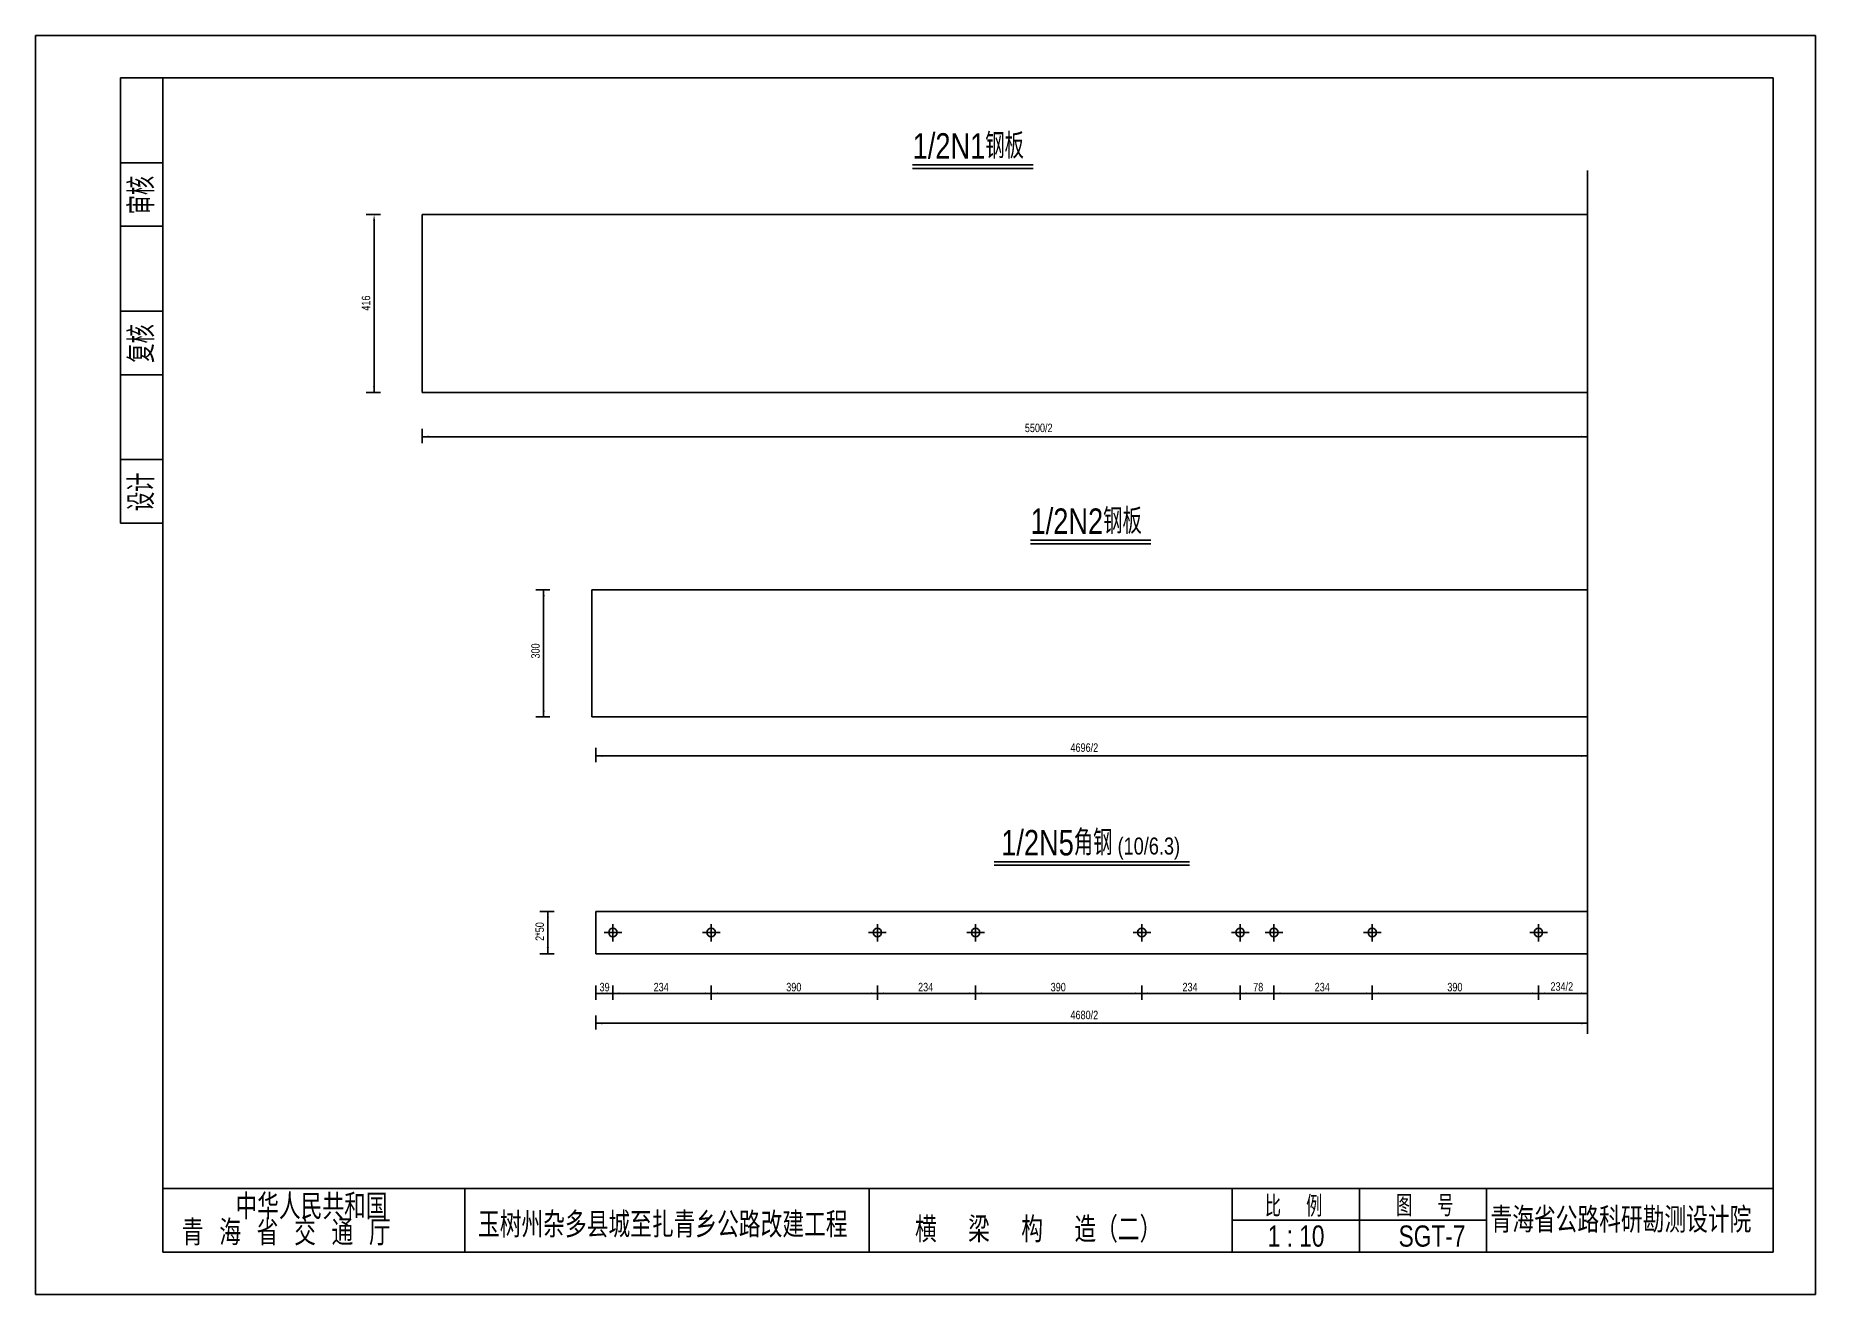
# Model space of a CAD drawing. Extents: x -1031 to 12639, y -595 to 6078.
# Drawn here: x 3739 to 7939, y 3108 to 6078 of the extents above; entities that cross this region are included whole.
import ezdxf
from ezdxf.enums import TextEntityAlignment as Align

# ---------------------------------------------------------------- set-up
doc = ezdxf.new("R2010")
doc.units = 0
doc.header["$MEASUREMENT"] = 0
doc.layers.get('0').update_dxf_attribs({"linetype": 'CONTINUOUS'})
doc.layers.get('DEFPOINTS').update_dxf_attribs({"linetype": 'CONTINUOUS'})
doc.styles.add('GGX1', font='romanc.shx', dxfattribs={"width": 0.9, "bigfont": 'dk.shx'})
doc.styles.add('STYLE1', font='stxt.shx', dxfattribs={"width": 0.8, "bigfont": 'dk.shx'})

msp = doc.modelspace()

# ---------------------------------------------------------------- texts
at = {"color": 2, "style": 'STYLE1', "width": 0.8}
for s, height, p in [('1/2N1钢板', 60, (5808.703, 5787.832)), ('5500/2', 20, (6073.357, 5142.53)), ('1/2N2钢板', 60, (6086.873, 4902.421)), ('4696/2', 20, (6181.047, 4388.169)), ('1/2N5角钢', 60, (6017.643, 4143.792)), ('(10/6.3)', 40, (6292.206, 4145.916)), ('39', 20, (5069.762, 3823.112)), ('234', 20, (5197.375, 3823.112)), ('390', 20, (5510.311, 3823.112)), ('234', 20, (5821.375, 3823.112)), ('390', 20, (6134.311, 3823.112)), ('234', 20, (6445.375, 3823.112)), ('78', 20, (6612.176, 3823.112)), ('234', 20, (6757.375, 3823.112)), ('390', 20, (7070.311, 3823.112)), ('234/2', 20, (7313.7, 3824.54)), ('4680/2', 20, (6181.047, 3757.312))]:
    msp.add_text(s, height=height, dxfattribs=at).set_placement(p)
at = {"color": 2, "linetype": 'ByBlock', "style": 'STYLE1', "width": 0.8}
for s, p in [('审核', (4018.93, 5656.187)), ('复核', (4018.93, 5306.187)), ('设计', (4018.93, 4956.187))]:
    msp.add_text(s, height=60, rotation=90, dxfattribs=at).set_placement(p)
at = {"color": 2, "style": 'STYLE1', "width": 0.8}
for s, p in [('416', (4528.579, 5428.974)), ('300', (4928.579, 4608.26)), ('2*50', (4938.579, 3942.166))]:
    msp.add_text(s, height=20, rotation=90, dxfattribs=at).set_placement(p)
at = {"color": 2, "linetype": 'ByBlock'}
for s, height, style, width, p in [('中华人民共和国', 60, 'GGX1', 0.9, (4210.557, 3285.096)), ('比    例', 50, 'STYLE1', 0.8, (6639.807, 3291.046)), ('图    号', 50, 'STYLE1', 0.8, (6949.489, 3292.329)), ('青海省公路科研勘测设计院', 60, 'GGX1', 0.9, (7172.212, 3253.622)), (' 青 海 省 交 通 厅', 60, 'GGX1', 0.9, (4046.948, 3223.571)), ('玉树州杂多县城至扎青乡公路改建工程', 60, 'GGX1', 0.9, (4782.864, 3242.203)), ('1 : 10', 50, 'STYLE1', 0.8, (6646.58, 3220.686)), ('SGT-7', 50, 'STYLE1', 0.8, (6955.366, 3220.686))]:
    msp.add_text(s, height=height, dxfattribs=dict(at, style=style, width=width)).set_placement(p)
at = {"color": 2, "linetype": 'ByBlock', "style": 'GGX1', "width": 0.9}
msp.add_text('横  梁  构  造（二）', height=60, dxfattribs=at).set_placement((6104.865, 3260.935), align=Align.MIDDLE_CENTER)

# ---------------------------------------------------------------- linework, layer by layer
at = {"color": 2, "linetype": 'Continuous'}
for p, q in [((7938.93, 6078.046), (3738.93, 6078.046)), ((3738.93, 3108.046), (3738.93, 6078.046)), ((7938.93, 3108.046), (7938.93, 6078.046)), ((3738.93, 3108.046), (7938.93, 3108.046))]:
    msp.add_line(p, q, dxfattribs=at)
at = {"linetype": 'Continuous'}
for p, q in [((3938.93, 5978.046), (3938.93, 4928.046)), ((3938.93, 5978.046), (4038.93, 5978.046)), ((4038.93, 5978.046), (4038.93, 5978.046)), ((3938.93, 5778.046), (4038.93, 5778.046)), ((4038.93, 5778.046), (4038.93, 5778.046)), ((3938.93, 5628.046), (4038.93, 5628.046)), ((4038.93, 5628.046), (4038.93, 5628.046)), ((3938.93, 5428.046), (4038.93, 5428.046)), ((4038.93, 5428.046), (4038.93, 5428.046)), ((3938.93, 5278.046), (4038.93, 5278.046)), ((4038.93, 5278.046), (4038.93, 5278.046)), ((3938.93, 5078.046), (4038.93, 5078.046)), ((4038.93, 5078.046), (4038.93, 5078.046)), ((3938.93, 4928.046), (3938.93, 4928.046)), ((3938.93, 4928.046), (4038.93, 4928.046)), ((4038.93, 4928.046), (4038.93, 4928.046)), ((4038.93, 3358.046), (7838.93, 3358.046)), ((4751.656, 3208.046), (4751.656, 3358.046)), ((4751.656, 3358.046), (4751.656, 3358.046)), ((5608.526, 3358.046), (5608.526, 3358.046)), ((5706.292, 3208.046), (5706.292, 3358.046)), ((6562.793, 3208.046), (6562.793, 3358.046)), ((6562.793, 3358.046), (6562.793, 3358.046)), ((6862.793, 3208.046), (6862.793, 3358.046)), ((6862.793, 3358.046), (6862.793, 3358.046)), ((7162.793, 3208.046), (7162.793, 3358.046)), ((7162.793, 3358.046), (7162.793, 3358.046)), ((7838.93, 3358.046), (7838.93, 3358.046)), ((6562.793, 3283.046), (7162.793, 3283.046))]:
    msp.add_line(p, q, dxfattribs=at)
at = {"color": 6}
for p, q in [((4038.93, 5978.046), (7838.93, 5978.046)), ((4038.93, 5978.046), (4038.93, 3208.046)), ((7838.93, 5978.046), (7838.93, 3208.046)), ((4038.93, 3208.046), (7838.93, 3208.046))]:
    msp.add_line(p, q, dxfattribs=at)
for p, q in [((5808.37, 5772.839), (6092.806, 5772.839)), ((6086.54, 4887.428), (6370.975, 4887.428)), ((6000.664, 4128.799), (6461.767, 4128.799))]:
    msp.add_line(p, q)
at = {"color": 2}
for p, q in [((5808.37, 5764.694), (6092.806, 5764.694)), ((4651.279, 5655.79), (7401.279, 5655.79)), ((4651.279, 5655.79), (4651.279, 5235.79)), ((4651.279, 5235.79), (7401.279, 5235.79)), ((6086.54, 4879.283), (6370.975, 4879.283)), ((5051.279, 4770.378), (7401.279, 4770.378)), ((5051.279, 4770.378), (5051.279, 4470.378)), ((5051.279, 4470.378), (7401.279, 4470.378)), ((5061.279, 4378.593), (7401.279, 4378.593)), ((6000.664, 4120.654), (6461.767, 4120.654)), ((5061.279, 4011.75), (7401.279, 4011.75)), ((5061.279, 4011.75), (5061.279, 3911.75)), ((5061.279, 3911.75), (7401.279, 3911.75)), ((5081.279, 3818.112), (5061.279, 3818.112)), ((5333.279, 3818.112), (5725.279, 3818.112)), ((5957.279, 3818.112), (6349.279, 3818.112)), ((6661.279, 3818.112), (6581.279, 3818.112)), ((6893.279, 3818.112), (7285.279, 3818.112)), ((7285.279, 3818.112), (7401.279, 3818.112)), ((5061.279, 3747.736), (7401.279, 3747.736))]:
    msp.add_line(p, q, dxfattribs=at)
at = {"color": 3}
for p, q in [((7401.279, 5759.42), (7401.279, 3723.045)), ((5122.461, 3961.75), (5080.711, 3961.75)), ((5101.279, 3981.618), (5101.279, 3940.665)), ((5354.461, 3961.75), (5312.711, 3961.75)), ((5333.279, 3981.618), (5333.279, 3940.665)), ((5746.461, 3961.75), (5704.711, 3961.75)), ((5725.279, 3981.618), (5725.279, 3940.665)), ((5978.461, 3961.75), (5936.711, 3961.75)), ((5957.279, 3981.618), (5957.279, 3940.665)), ((6370.461, 3961.75), (6328.711, 3961.75)), ((6349.279, 3981.618), (6349.279, 3940.665)), ((6602.461, 3961.75), (6560.711, 3961.75)), ((6581.279, 3981.618), (6581.279, 3940.665)), ((6682.461, 3961.75), (6640.711, 3961.75)), ((6661.279, 3981.618), (6661.279, 3940.665)), ((6914.461, 3961.75), (6872.711, 3961.75)), ((6893.279, 3981.618), (6893.279, 3940.665)), ((7306.461, 3961.75), (7264.711, 3961.75)), ((7285.279, 3981.618), (7285.279, 3940.665))]:
    msp.add_line(p, q, dxfattribs=at)
at = {"color": 2, "linetype": 'ByBlock'}
for p, q in [((4519.07, 5655.79), (4552.781, 5655.79)), ((4519.07, 5655.79), (4552.781, 5655.79)), ((4537.781, 5235.79), (4537.781, 5640.79)), ((4519.07, 5235.79), (4552.781, 5235.79)), ((4519.07, 5235.79), (4552.781, 5235.79)), ((4651.246, 5150.301), (4651.246, 5116.59)), ((4651.246, 5131.59), (7401.279, 5131.59)), ((7401.279, 5150.301), (7401.279, 5116.59)), ((7401.279, 5150.301), (7401.279, 5116.59)), ((4919.07, 4770.378), (4952.781, 4770.378)), ((4919.07, 4770.378), (4952.781, 4770.378)), ((4937.781, 4470.378), (4937.781, 4770.378)), ((4919.07, 4470.378), (4952.781, 4470.378)), ((4919.07, 4470.378), (4952.781, 4470.378)), ((5061.279, 4397.304), (5061.279, 4363.593)), ((7401.279, 4397.304), (7401.279, 4363.593)), ((7401.279, 4397.304), (7401.279, 4363.593)), ((4929.07, 4011.75), (4962.781, 4011.75)), ((4929.07, 4011.75), (4962.781, 4011.75)), ((4947.781, 3911.75), (4947.781, 4011.75)), ((4929.07, 3911.75), (4962.781, 3911.75)), ((4929.07, 3911.75), (4962.781, 3911.75)), ((5061.279, 3836.58), (5061.279, 3803.112)), ((5061.279, 3836.58), (5061.279, 3803.112)), ((5101.279, 3836.58), (5101.279, 3803.112)), ((5101.279, 3836.58), (5101.279, 3803.112)), ((5101.279, 3836.58), (5101.279, 3803.112)), ((5101.279, 3836.58), (5101.279, 3803.112)), ((5101.279, 3836.58), (5101.279, 3803.112)), ((5333.279, 3836.58), (5333.279, 3803.112)), ((5333.279, 3836.58), (5333.279, 3803.112)), ((5725.279, 3836.58), (5725.279, 3803.112)), ((5725.279, 3836.58), (5725.279, 3803.112)), ((5725.279, 3836.58), (5725.279, 3803.112)), ((5725.279, 3836.58), (5725.279, 3803.112)), ((5725.279, 3836.58), (5725.279, 3803.112)), ((5725.279, 3836.58), (5725.279, 3803.112)), ((5725.279, 3836.58), (5725.279, 3803.112)), ((5957.279, 3836.58), (5957.279, 3803.112)), ((5957.279, 3836.58), (5957.279, 3803.112)), ((6349.279, 3836.58), (6349.279, 3803.112)), ((6349.279, 3836.58), (6349.279, 3803.112)), ((6349.279, 3836.58), (6349.279, 3803.112)), ((6349.279, 3836.58), (6349.279, 3803.112)), ((6349.279, 3836.58), (6349.279, 3803.112)), ((6349.279, 3836.58), (6349.279, 3803.112)), ((6349.279, 3836.58), (6349.279, 3803.112)), ((6581.279, 3836.58), (6581.279, 3803.112)), ((6581.279, 3836.58), (6581.279, 3803.112)), ((6661.279, 3836.58), (6661.279, 3803.112)), ((6661.279, 3836.58), (6661.279, 3803.112)), ((6893.279, 3836.58), (6893.279, 3803.112)), ((6893.279, 3836.58), (6893.279, 3803.112)), ((7285.279, 3836.58), (7285.279, 3803.112)), ((7285.279, 3836.58), (7285.279, 3803.112)), ((7285.279, 3836.58), (7285.279, 3803.112)), ((7285.279, 3836.58), (7285.279, 3803.112)), ((7285.279, 3836.58), (7285.279, 3803.112)), ((7285.279, 3836.58), (7285.279, 3803.112)), ((7285.279, 3836.58), (7285.279, 3803.112)), ((7401.279, 3836.58), (7401.279, 3803.112)), ((7401.279, 3836.58), (7401.279, 3803.112)), ((7401.279, 3836.58), (7401.279, 3803.112)), ((7401.279, 3836.58), (7401.279, 3803.112)), ((7401.279, 3836.58), (7401.279, 3803.112)), ((7401.279, 3836.58), (7401.279, 3803.112)), ((7401.279, 3836.58), (7401.279, 3803.112)), ((5101.279, 3818.112), (5081.279, 3818.112)), ((5333.279, 3818.112), (5101.279, 3818.112)), ((5957.279, 3818.112), (5725.279, 3818.112)), ((6581.279, 3818.112), (6349.279, 3818.112)), ((6893.279, 3818.112), (6661.279, 3818.112)), ((5061.279, 3766.447), (5061.279, 3732.736)), ((7401.279, 3766.447), (7401.279, 3732.736)), ((7401.279, 3766.447), (7401.279, 3732.736))]:
    msp.add_line(p, q, dxfattribs=at)
at = {"color": 2}
for centre in [(5101.279, 3961.75), (5333.279, 3961.75), (5725.279, 3961.75), (5957.279, 3961.75), (6349.279, 3961.75), (6581.279, 3961.75), (6661.279, 3961.75), (6893.279, 3961.75), (7285.279, 3961.75)]:
    msp.add_circle(centre, 10, dxfattribs=at)
at = {"color": 2, "linetype": 'ByBlock'}
for points in [[(4535.281, 5640.79), (4540.281, 5640.79), (4537.781, 5655.79)], [(4535.281, 5250.79), (4540.281, 5250.79), (4537.781, 5235.79)], [(4666.246, 5134.09), (4666.246, 5129.09), (4651.246, 5131.59)], [(7386.279, 5134.09), (7386.279, 5129.09), (7401.279, 5131.59)], [(4935.281, 4755.378), (4940.281, 4755.378), (4937.781, 4770.378)], [(4935.281, 4485.378), (4940.281, 4485.378), (4937.781, 4470.378)], [(5076.279, 4381.093), (5076.279, 4376.093), (5061.279, 4378.593)], [(7386.279, 4381.093), (7386.279, 4376.093), (7401.279, 4378.593)], [(4945.281, 3996.75), (4950.281, 3996.75), (4947.781, 4011.75)], [(4945.281, 3926.75), (4950.281, 3926.75), (4947.781, 3911.75)], [(5076.279, 3820.612), (5076.279, 3815.612), (5061.279, 3818.112)], [(5086.279, 3820.612), (5086.279, 3815.612), (5101.279, 3818.112)], [(5116.279, 3820.612), (5116.279, 3815.612), (5101.279, 3818.112)], [(5318.279, 3820.612), (5318.279, 3815.612), (5333.279, 3818.112)], [(5348.279, 3820.612), (5348.279, 3815.612), (5333.279, 3818.112)], [(5710.279, 3820.612), (5710.279, 3815.612), (5725.279, 3818.112)], [(5740.279, 3820.612), (5740.279, 3815.612), (5725.279, 3818.112)], [(5942.279, 3820.612), (5942.279, 3815.612), (5957.279, 3818.112)], [(5972.279, 3820.612), (5972.279, 3815.612), (5957.279, 3818.112)], [(6334.279, 3820.612), (6334.279, 3815.612), (6349.279, 3818.112)], [(6364.279, 3820.612), (6364.279, 3815.612), (6349.279, 3818.112)], [(6566.279, 3820.612), (6566.279, 3815.612), (6581.279, 3818.112)], [(6596.279, 3820.612), (6596.279, 3815.612), (6581.279, 3818.112)], [(6646.279, 3820.612), (6646.279, 3815.612), (6661.279, 3818.112)], [(6676.279, 3820.612), (6676.279, 3815.612), (6661.279, 3818.112)], [(6676.279, 3820.612), (6676.279, 3815.612), (6661.279, 3818.112)], [(6878.279, 3820.612), (6878.279, 3815.612), (6893.279, 3818.112)], [(6908.279, 3820.612), (6908.279, 3815.612), (6893.279, 3818.112)], [(7270.279, 3820.612), (7270.279, 3815.612), (7285.279, 3818.112)], [(7300.279, 3820.612), (7300.279, 3815.612), (7285.279, 3818.112)], [(7386.279, 3820.612), (7386.279, 3815.612), (7401.279, 3818.112)], [(5076.279, 3750.236), (5076.279, 3745.236), (5061.279, 3747.736)], [(7386.279, 3750.236), (7386.279, 3745.236), (7401.279, 3747.736)]]:
    msp.add_solid(points, dxfattribs=at)
at = {"layer": 'DEFPOINTS', "color": 0, "linetype": 'ByBlock'}
for p in [(4537.781, 5655.79), (4537.781, 5235.79), (4537.781, 5235.79), (7401.279, 5131.59), (7401.279, 5131.59), (4937.781, 4770.378), (4937.781, 4470.378), (4937.781, 4470.378), (7401.279, 4378.593), (7401.279, 4378.593), (4947.781, 4011.75), (4947.781, 3911.75), (4947.781, 3911.75), (5061.279, 3818.112), (5061.279, 3818.112), (5061.279, 3818.112), (5061.279, 3818.112), (5061.279, 3818.112), (5061.279, 3818.112), (5061.279, 3818.112), (5101.279, 3818.112), (5333.279, 3818.112), (5725.279, 3818.112), (5725.279, 3818.112), (5957.279, 3818.112), (6349.279, 3818.112), (6349.279, 3818.112), (6581.279, 3818.112), (6661.279, 3818.112), (6893.279, 3818.112), (7285.279, 3818.112), (7285.279, 3818.112), (7401.279, 3818.112), (7401.279, 3818.112), (7401.279, 3747.736), (7401.279, 3747.736)]:
    msp.add_point(p, dxfattribs=at)

msp.set_redraw_order([(e.dxf.handle, doc.entitydb.next_handle()) for e in msp.query("TEXT MTEXT ATTDEF DIMENSION ARC_DIMENSION")])  # texts and dimensions are drawn at this point

doc.saveas('drawing.dxf')
